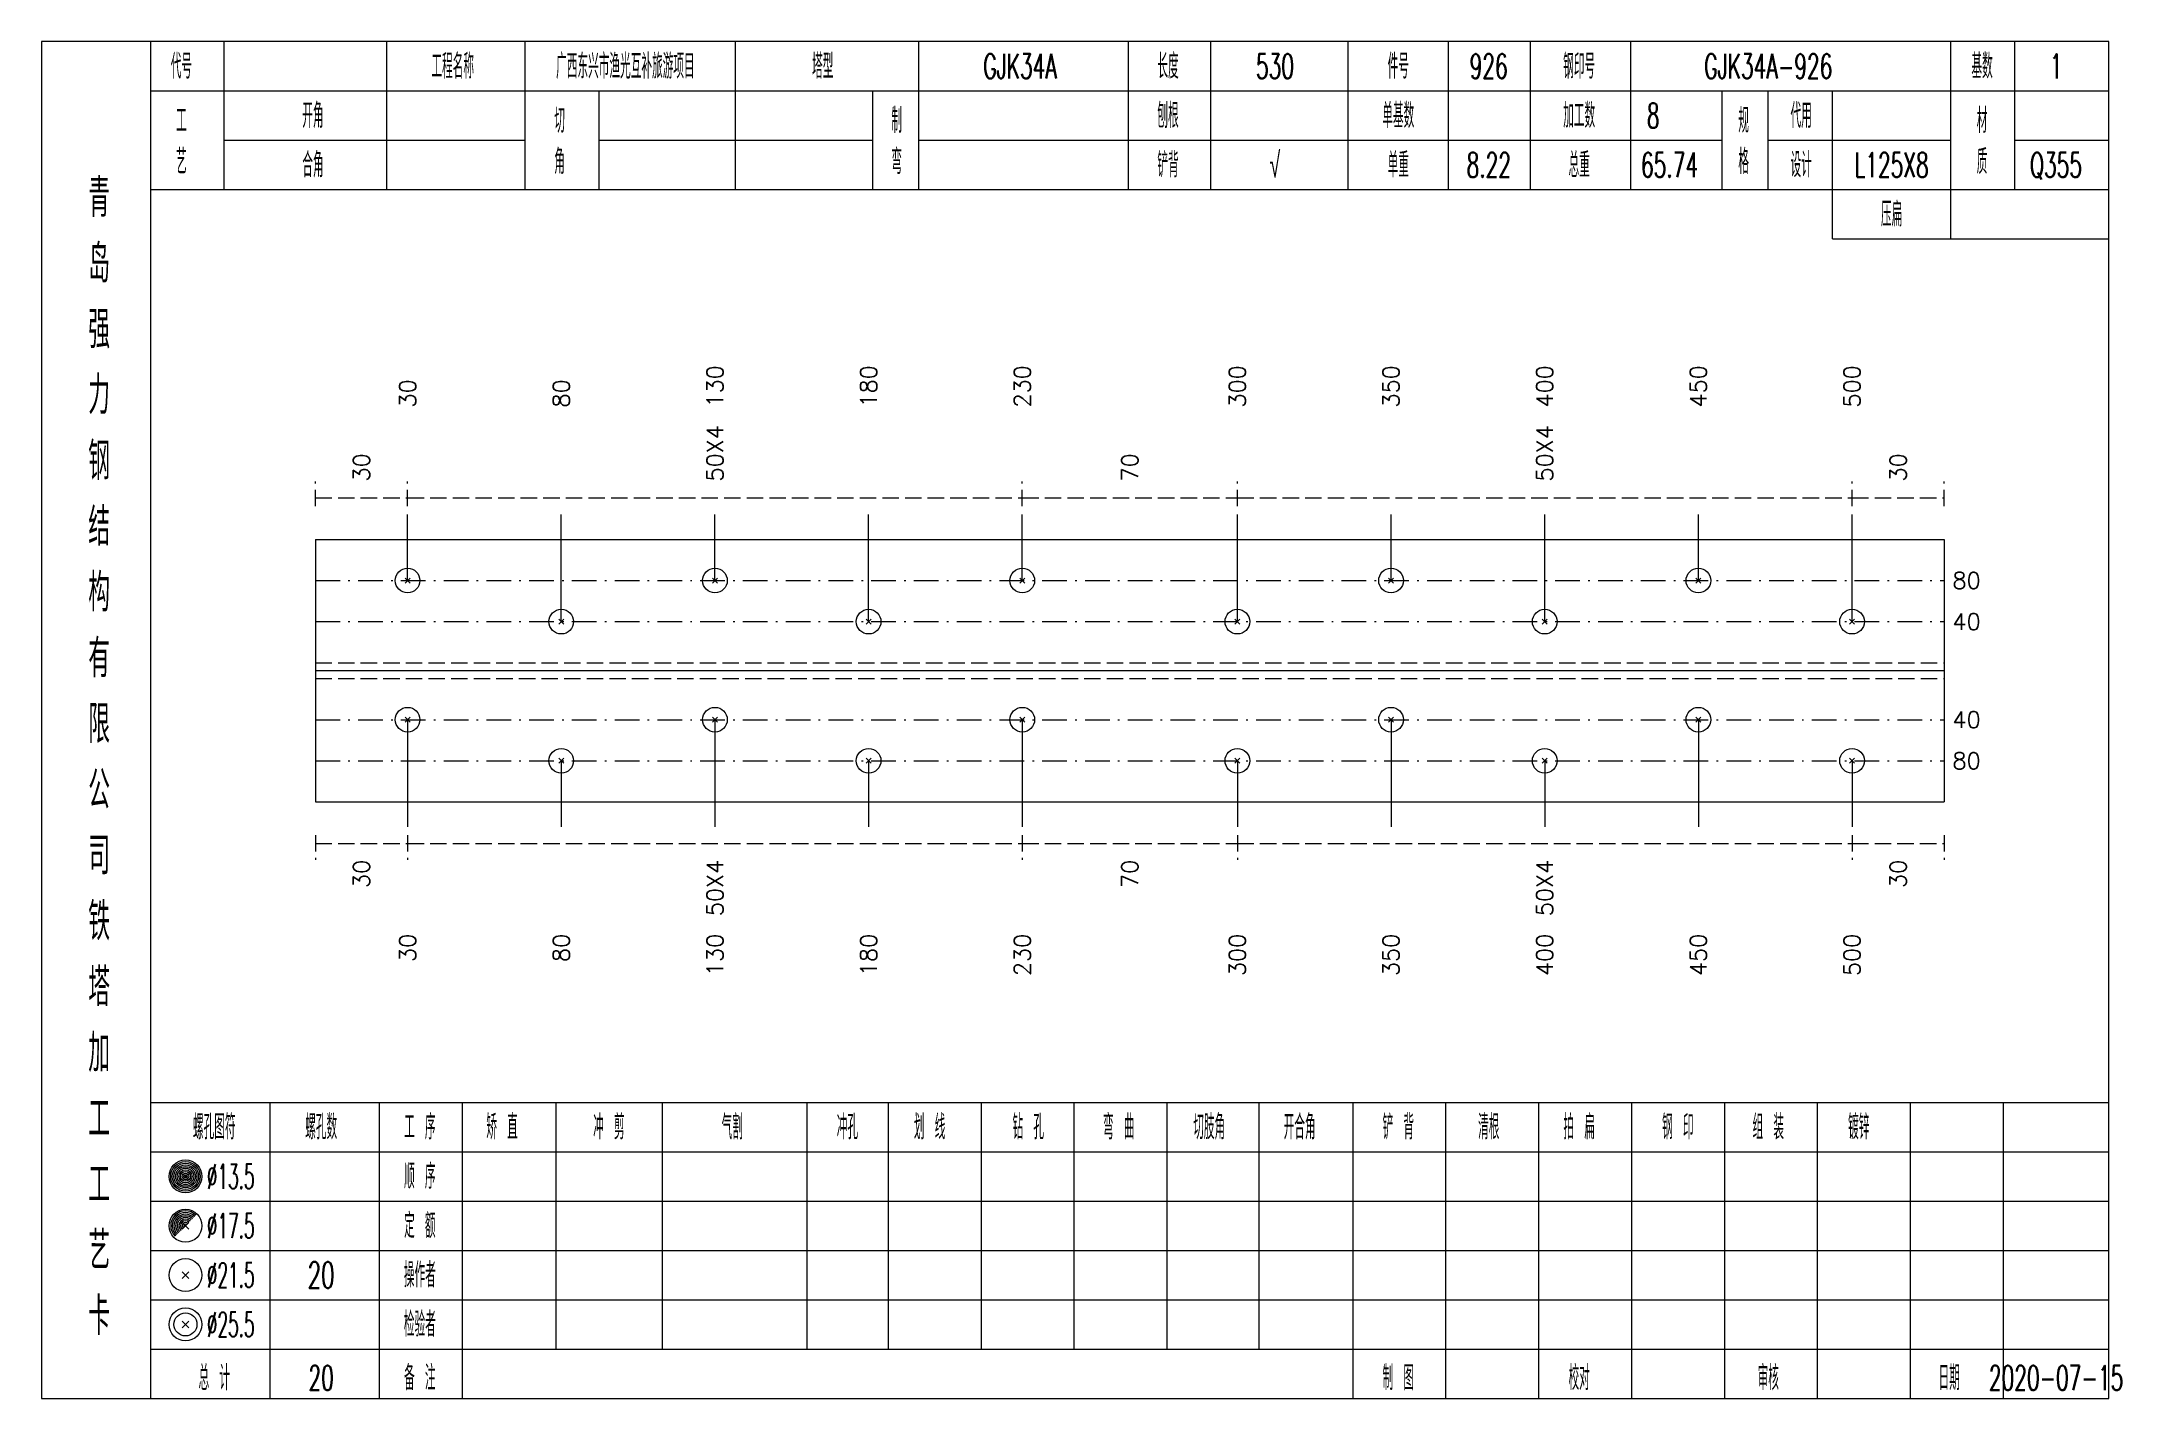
# Model space of a CAD drawing. Extents: x 0 to 2606, y -377 to 6479.
# Drawn here: x 0 to 252.9, y 2100 to 2265 of the extents above; entities that cross this region are included whole.
import ezdxf
from ezdxf.enums import TextEntityAlignment as Align

# ---------------------------------------------------------------- set-up
doc = ezdxf.new("R2010")
doc.units = 0
doc.header["$MEASUREMENT"] = 0
doc.linetypes.add('一点画线', pattern=[5.2, 3, -1, 0.2, -1])
doc.linetypes.add('虚线', pattern=[2.75, 2, -0.75])
doc.layers.get('0').update_dxf_attribs({"linetype": 'CONTINUOUS', "lineweight": 25})
doc.layers.add('1', color=7, linetype='CONTINUOUS', lineweight=25)
doc.layers.add('4', color=7, linetype='CONTINUOUS', lineweight=25)
doc.styles.get("Standard").update_dxf_attribs({"font": 'simplex.shx', "width": 0.7, "height": 3, "bigfont": 'gbhzfs.shx'})

msp = doc.modelspace()

# ---------------------------------------------------------------- texts
at = {"color": 7, "linetype": 'Continuous', "lineweight": 13}
for s, p in [('30', (44.51, 2220.5)), ('80', (63.2, 2220.5)), ('130', (81.89, 2220.5)), ('180', (100.58, 2220.5)), ('230', (119.27, 2220.5)), ('300', (145.43, 2220.5)), ('350', (164.12, 2220.5)), ('400', (182.81, 2220.5)), ('450', (201.5, 2220.5)), ('500', (220.19, 2220.5))]:
    msp.add_text(s, height=2, rotation=90, dxfattribs=at).set_placement(p, align=Align.MIDDLE_LEFT)
at = {"color": 8, "linetype": 'Continuous', "lineweight": 9}
for s, p in [('50X4', (81.89, 2211.5)), ('50X4', (182.81, 2211.5)), ('30', (38.91, 2211.5)), ('70', (132.35, 2211.5)), ('30', (225.79, 2211.5))]:
    msp.add_text(s, height=2, rotation=90, dxfattribs=at).set_placement(p, align=Align.MIDDLE_LEFT)
at = {"color": 7, "linetype": 'Continuous', "lineweight": 13}
for s, p in [('80', (232.4, 2199.46)), ('40', (232.4, 2194.46)), ('40', (232.4, 2182.54)), ('80', (232.4, 2177.54))]:
    msp.add_text(s, height=2, dxfattribs=at).set_placement(p, align=Align.MIDDLE_LEFT)
at = {"color": 8, "linetype": 'Continuous', "lineweight": 9}
for s, p in [('30', (38.91, 2165.5)), ('50X4', (81.89, 2165.5)), ('70', (132.35, 2165.5)), ('50X4', (182.81, 2165.5)), ('30', (225.79, 2165.5))]:
    msp.add_text(s, height=2, rotation=90, dxfattribs=at).set_placement(p, align=Align.MIDDLE_RIGHT)
at = {"layer": '1', "color": 7, "linetype": 'Continuous', "lineweight": 13}
for s, p in [('30', (44.51, 2156.5)), ('80', (63.2, 2156.5)), ('130', (81.89, 2156.5)), ('180', (100.58, 2156.5)), ('230', (119.27, 2156.5)), ('300', (145.43, 2156.5)), ('350', (164.12, 2156.5)), ('400', (182.81, 2156.5)), ('450', (201.5, 2156.5)), ('500', (220.19, 2156.5))]:
    msp.add_text(s, height=2, rotation=90, dxfattribs=at).set_placement(p, align=Align.MIDDLE_RIGHT)
at = {"layer": '4', "color": 1, "linetype": 'Continuous', "lineweight": 13}
for s, height, width, p in [('代号', 3, 0.6, (17, 2262)), ('工程名称', 3, 0.6, (50, 2262)), ('广西东兴市渔光互补旅游项目', 3, 0.6, (71, 2262)), ('塔型', 3, 0.6, (95, 2262)), ('GJK34A', 3, 0.6, (119, 2262)), ('长度', 3, 0.6, (137, 2262)), ('530', 3, 0.6, (150, 2262)), ('件号', 3, 0.6, (165, 2262)), ('926', 3, 0.6, (176, 2262)), ('钢印号', 3, 0.6, (187, 2262)), ('GJK34A-926', 3, 0.6, (210, 2262)), ('基数', 3, 0.6, (236, 2262)), ('1', 3, 0.6, (245, 2262)), ('工', 3, 0.6, (17, 2255.4)), ('开角', 3, 0.6, (33, 2256)), ('切', 3, 0.6, (63, 2255.4)), ('制', 3, 0.6, (104, 2255.4)), ('刨根', 3, 0.6, (137, 2256)), ('单基数', 3, 0.6, (165, 2256)), ('加工数', 3, 0.6, (187, 2256)), ('8', 3, 0.6, (196, 2256)), ('规', 3, 0.6, (207, 2255.4)), ('代用', 3, 0.6, (214, 2256)), ('材', 3, 0.6, (236, 2255.4)), ('艺', 3, 0.6, (17, 2250.4)), ('合角', 3, 0.6, (33, 2250)), ('角', 3, 0.6, (63, 2250.4)), ('弯', 3, 0.6, (104, 2250.4)), ('铲背', 3, 0.6, (137, 2250)), ('√', 3, 0.6, (150, 2250)), ('单重', 3, 0.6, (165, 2250)), ('8.22', 3, 0.6, (176, 2250)), ('总重', 3, 0.6, (187, 2250)), ('65.74', 3, 0.6, (198, 2250)), ('格', 3, 0.6, (207, 2250.4)), ('设计', 3, 0.6, (214, 2250)), ('L125X8', 3, 0.6, (225, 2250)), ('质', 3, 0.6, (236, 2250.4)), ('Q355', 3, 0.6, (245, 2250)), ('青', 4.6, 0.8, (7, 2246)), ('压扁', 3, 0.6, (225, 2244)), ('岛', 4.6, 0.8, (7, 2238)), ('强', 4.6, 0.8, (7, 2230)), ('力', 4.6, 0.8, (7, 2222)), ('钢', 4.6, 0.8, (7, 2214)), ('结', 4.6, 0.8, (7, 2206)), ('构', 4.6, 0.8, (7, 2198)), ('有', 4.6, 0.8, (7, 2190)), ('限', 4.6, 0.8, (7, 2182)), ('公', 4.6, 0.8, (7, 2174)), ('司', 4.6, 0.8, (7, 2166)), ('铁', 4.6, 0.8, (7, 2158)), ('塔', 4.6, 0.8, (7, 2150)), ('加', 4.6, 0.8, (7, 2142)), ('工', 4.6, 0.8, (7, 2134)), ('螺孔图符', 3, 0.6, (21, 2133)), ('螺孔数', 3, 0.6, (34, 2133)), ('工 序', 3, 0.6, (46, 2133)), ('矫 直', 3, 0.6, (56, 2133)), ('冲 剪', 3, 0.6, (69, 2133)), ('气割', 3, 0.6, (84, 2133)), ('冲孔', 3, 0.6, (98, 2133)), ('划 线', 3, 0.6, (108, 2133)), ('钻 孔', 3, 0.6, (120, 2133)), ('弯 曲', 3, 0.6, (131, 2133)), ('切肢角', 3, 0.6, (142, 2133)), ('开合角', 3, 0.6, (153, 2133)), ('铲 背', 3, 0.6, (165, 2133)), ('清根', 3, 0.6, (176, 2133)), ('拍 扁', 3, 0.6, (187, 2133)), ('钢 印', 3, 0.6, (199, 2133)), ('组 装', 3, 0.6, (210, 2133)), ('镀锌', 3, 0.6, (221, 2133)), ('工', 4.6, 0.8, (7, 2126)), ('%%C13.5', 3, 0.5, (23, 2127)), ('顺 序', 3, 0.6, (46, 2127)), ('%%C17.5', 3, 0.5, (23, 2121)), ('定 额', 3, 0.6, (46, 2121)), ('艺', 4.6, 0.8, (7, 2118)), ('%%C21.5', 3, 0.5, (23, 2115)), ('20', 3.2, 0.6, (34, 2115)), ('操作者', 3, 0.6, (46, 2115)), ('卡', 4.6, 0.8, (7, 2110)), ('%%C25.5', 3, 0.5, (23, 2109)), ('检验者', 3, 0.6, (46, 2109)), ('总 计', 3, 0.6, (21, 2102.5)), ('20', 3, 0.6, (34, 2102.5)), ('备 注', 3, 0.6, (46, 2102.5)), ('制 图', 3, 0.6, (165, 2102.5)), ('校对', 3, 0.6, (187, 2102.5)), ('审核', 3, 0.6, (210, 2102.5)), ('日期', 3, 0.6, (232, 2102.5)), ('2020-07-15', 3, 0.6, (245, 2102.5))]:
    msp.add_text(s, height=height, dxfattribs=dict(at, width=width)).set_placement(p, align=Align.MIDDLE_CENTER)

# ---------------------------------------------------------------- linework, layer by layer
at = {"color": 8, "linetype": '虚线', "lineweight": 9}
for p, q in [((33.3, 2208.5), (33.3, 2211.5)), ((44.51, 2208.5), (44.51, 2211.5)), ((44.51, 2208.5), (44.51, 2211.5)), ((119.27, 2208.5), (119.27, 2211.5)), ((119.27, 2208.5), (119.27, 2211.5)), ((145.43, 2208.5), (145.43, 2211.5)), ((145.43, 2208.5), (145.43, 2211.5)), ((220.19, 2208.5), (220.19, 2211.5)), ((220.19, 2208.5), (220.19, 2211.5)), ((231.4, 2208.5), (231.4, 2211.5)), ((33.3, 2209.5), (44.51, 2209.5)), ((44.51, 2209.5), (119.27, 2209.5)), ((119.27, 2209.5), (145.43, 2209.5)), ((145.43, 2209.5), (220.19, 2209.5)), ((220.19, 2209.5), (231.4, 2209.5)), ((33.3, 2168.5), (33.3, 2165.5)), ((44.51, 2168.5), (44.51, 2165.5)), ((44.51, 2168.5), (44.51, 2165.5)), ((119.27, 2168.5), (119.27, 2165.5)), ((119.27, 2168.5), (119.27, 2165.5)), ((145.43, 2168.5), (145.43, 2165.5)), ((145.43, 2168.5), (145.43, 2165.5)), ((220.19, 2168.5), (220.19, 2165.5)), ((220.19, 2168.5), (220.19, 2165.5)), ((231.4, 2168.5), (231.4, 2165.5)), ((33.3, 2167.5), (44.51, 2167.5)), ((44.51, 2167.5), (119.27, 2167.5)), ((119.27, 2167.5), (145.43, 2167.5)), ((145.43, 2167.5), (220.19, 2167.5)), ((220.19, 2167.5), (231.4, 2167.5))]:
    msp.add_line(p, q, dxfattribs=at)
at = {"color": 7, "linetype": 'Continuous', "lineweight": 13}
for p, q in [((44.51, 2199.46), (44.51, 2207.5)), ((63.2, 2194.46), (63.2, 2207.5)), ((81.89, 2199.46), (81.89, 2207.5)), ((100.58, 2194.46), (100.58, 2207.5)), ((119.27, 2199.46), (119.27, 2207.5)), ((145.43, 2194.46), (145.43, 2207.5)), ((164.12, 2199.46), (164.12, 2207.5)), ((182.81, 2194.46), (182.81, 2207.5)), ((201.5, 2199.46), (201.5, 2207.5)), ((220.19, 2194.46), (220.19, 2207.5)), ((44.21, 2199.16), (44.81, 2199.76)), ((44.81, 2199.16), (44.21, 2199.76)), ((81.59, 2199.16), (82.19, 2199.76)), ((82.19, 2199.16), (81.59, 2199.76)), ((118.97, 2199.16), (119.57, 2199.76)), ((119.57, 2199.16), (118.97, 2199.76)), ((163.82, 2199.16), (164.42, 2199.76)), ((164.42, 2199.16), (163.82, 2199.76)), ((201.2, 2199.16), (201.8, 2199.76)), ((201.8, 2199.16), (201.2, 2199.76)), ((62.9, 2194.16), (63.5, 2194.76)), ((63.5, 2194.16), (62.9, 2194.76)), ((100.28, 2194.16), (100.88, 2194.76)), ((100.88, 2194.16), (100.28, 2194.76)), ((145.13, 2194.16), (145.73, 2194.76)), ((145.73, 2194.16), (145.13, 2194.76)), ((182.51, 2194.16), (183.11, 2194.76)), ((183.11, 2194.16), (182.51, 2194.76)), ((219.89, 2194.16), (220.49, 2194.76)), ((220.49, 2194.16), (219.89, 2194.76)), ((44.51, 2182.54), (44.51, 2169.5)), ((81.89, 2182.54), (81.89, 2169.5)), ((119.27, 2182.54), (119.27, 2169.5)), ((164.12, 2182.54), (164.12, 2169.5)), ((201.5, 2182.54), (201.5, 2169.5)), ((63.2, 2177.54), (63.2, 2169.5)), ((100.58, 2177.54), (100.58, 2169.5)), ((145.43, 2177.54), (145.43, 2169.5)), ((182.81, 2177.54), (182.81, 2169.5)), ((220.19, 2177.54), (220.19, 2169.5))]:
    msp.add_line(p, q, dxfattribs=at)
at = {"color": 7, "linetype": 'Continuous', "lineweight": 18}
for p, q in [((33.3, 2204.46), (33.3, 2172.54)), ((33.3, 2204.46), (231.4, 2204.46)), ((231.4, 2204.46), (231.4, 2172.54)), ((33.3, 2188.5), (231.4, 2188.5))]:
    msp.add_line(p, q, dxfattribs=at)
at = {"color": 3, "linetype": '一点画线', "lineweight": 13}
for p, q in [((33.3, 2199.46), (231.4, 2199.46)), ((33.3, 2194.46), (231.4, 2194.46)), ((33.3, 2182.54), (231.4, 2182.54)), ((33.3, 2177.54), (231.4, 2177.54))]:
    msp.add_line(p, q, dxfattribs=at)
at = {"color": 1, "linetype": '虚线', "lineweight": 18}
for p, q in [((33.3, 2189.46), (231.4, 2189.46)), ((33.3, 2187.54), (231.4, 2187.54))]:
    msp.add_line(p, q, dxfattribs=at)
at = {"color": 7, "linetype": 'Continuous', "lineweight": 13}
for centre in [(44.51, 2199.46), (81.89, 2199.46), (119.27, 2199.46), (164.12, 2199.46), (201.5, 2199.46), (63.2, 2194.46), (100.58, 2194.46), (145.43, 2194.46), (182.81, 2194.46), (220.19, 2194.46)]:
    msp.add_circle(centre, 1.5, dxfattribs=at)
at = {"layer": '1', "color": 7, "linetype": 'Continuous', "lineweight": 13}
for p, q in [((44.21, 2182.24), (44.81, 2182.84)), ((44.81, 2182.24), (44.21, 2182.84)), ((81.59, 2182.24), (82.19, 2182.84)), ((82.19, 2182.24), (81.59, 2182.84)), ((118.97, 2182.24), (119.57, 2182.84)), ((119.57, 2182.24), (118.97, 2182.84)), ((163.82, 2182.24), (164.42, 2182.84)), ((164.42, 2182.24), (163.82, 2182.84)), ((201.2, 2182.24), (201.8, 2182.84)), ((201.8, 2182.24), (201.2, 2182.84)), ((62.9, 2177.24), (63.5, 2177.84)), ((63.5, 2177.24), (62.9, 2177.84)), ((100.28, 2177.24), (100.88, 2177.84)), ((100.88, 2177.24), (100.28, 2177.84)), ((145.13, 2177.24), (145.73, 2177.84)), ((145.73, 2177.24), (145.13, 2177.84)), ((182.51, 2177.24), (183.11, 2177.84)), ((183.11, 2177.24), (182.51, 2177.84)), ((219.89, 2177.24), (220.49, 2177.84)), ((220.49, 2177.24), (219.89, 2177.84))]:
    msp.add_line(p, q, dxfattribs=at)
at = {"layer": '1', "color": 7, "linetype": 'Continuous', "lineweight": 18}
msp.add_line((33.3, 2172.54), (231.4, 2172.54), dxfattribs=at)
at = {"layer": '1', "color": 7, "linetype": 'Continuous', "lineweight": 13}
for centre in [(44.51, 2182.54), (81.89, 2182.54), (119.27, 2182.54), (164.12, 2182.54), (201.5, 2182.54), (63.2, 2177.54), (100.58, 2177.54), (145.43, 2177.54), (182.81, 2177.54), (220.19, 2177.54)]:
    msp.add_circle(centre, 1.5, dxfattribs=at)
at = {"layer": '4', "color": 1, "linetype": 'Continuous', "lineweight": 18}
for p, q in [((13.3, 2100), (13.3, 2265)), ((22.2, 2247), (22.2, 2265)), ((42, 2247), (42, 2265)), ((58.8, 2247), (58.8, 2265)), ((84.4, 2247), (84.4, 2265)), ((106.7, 2247), (106.7, 2265)), ((132.2, 2247), (132.2, 2265)), ((142.2, 2247), (142.2, 2265)), ((158.9, 2247), (158.9, 2265)), ((171.1, 2247), (171.1, 2265)), ((181.1, 2247), (181.1, 2265)), ((193.3, 2247), (193.3, 2265)), ((232.2, 2241), (232.2, 2265)), ((240, 2247), (240, 2265)), ((13.3, 2259), (251.4, 2259)), ((67.8, 2247), (67.8, 2259)), ((101.1, 2247), (101.1, 2259)), ((204.4, 2247), (204.4, 2259)), ((210, 2247), (210, 2259)), ((217.8, 2241), (217.8, 2259)), ((22.2, 2253), (58.8, 2253)), ((67.8, 2253), (101.1, 2253)), ((106.7, 2253), (204.4, 2253)), ((210, 2253), (232.2, 2253)), ((240, 2253), (251.4, 2253)), ((13.3, 2247), (251.4, 2247)), ((217.8, 2241), (251.4, 2241)), ((13.3, 2136), (251.4, 2136)), ((27.8, 2100), (27.8, 2136)), ((41.1, 2100), (41.1, 2136)), ((51.2, 2100), (51.2, 2136)), ((62.6, 2106), (62.6, 2136)), ((75.5, 2106), (75.5, 2136)), ((93.1, 2106), (93.1, 2136)), ((103, 2106), (103, 2136)), ((114.3, 2106), (114.3, 2136)), ((125.6, 2106), (125.6, 2136)), ((136.9, 2106), (136.9, 2136)), ((148.1, 2106), (148.1, 2136)), ((159.5, 2106), (159.5, 2136)), ((170.8, 2106), (170.8, 2136)), ((182.1, 2106), (182.1, 2136)), ((193.4, 2106), (193.4, 2136)), ((204.7, 2106), (204.7, 2136)), ((216, 2106), (216, 2136)), ((227.3, 2106), (227.3, 2136)), ((238.6, 2106), (238.6, 2136)), ((13.3, 2130), (251.4, 2130)), ((13.3, 2124), (251.4, 2124)), ((13.3, 2118), (251.4, 2118)), ((13.3, 2112), (251.4, 2112)), ((13.3, 2106), (251.4, 2106)), ((159.5, 2100), (159.5, 2106)), ((170.8, 2100), (170.8, 2106)), ((182.1, 2100), (182.1, 2106)), ((193.4, 2100), (193.4, 2106)), ((204.7, 2100), (204.7, 2106)), ((216, 2100), (216, 2106)), ((227.3, 2100), (227.3, 2106)), ((238.6, 2100), (238.6, 2106))]:
    msp.add_line(p, q, dxfattribs=at)
at = {"layer": '4', "color": 7, "linetype": 'Continuous', "lineweight": 13}
for p, q in [((17.3, 2126.8), (17.7, 2127.2)), ((17.7, 2126.8), (17.3, 2127.2)), ((17.1, 2114.6), (17.9, 2115.4)), ((17.9, 2114.6), (17.1, 2115.4)), ((17.1, 2108.6), (17.9, 2109.4)), ((17.9, 2108.6), (17.1, 2109.4))]:
    msp.add_line(p, q, dxfattribs=at)
at = {"layer": '4', "color": 7, "linetype": 'Continuous', "lineweight": 0}
for p, q in [((17.1, 2120.6), (17.9, 2121.4)), ((17.1, 2121.4), (17.9, 2120.6))]:
    msp.add_line(p, q, dxfattribs=at)
at = {"layer": '4', "color": 1, "linetype": 'Continuous', "lineweight": 18}
msp.add_lwpolyline([(0, 2265), (0, 2100), (251.4, 2100), (251.4, 2265)], close=True, dxfattribs=at)
at = {"layer": '4', "color": 7, "linetype": 'Continuous', "lineweight": 13}
for centre, radius in [((17.5, 2127), 2), ((17.5, 2127), 1.8), ((17.5, 2127), 1.6), ((17.5, 2127), 1.4), ((17.5, 2127), 1.2), ((17.5, 2127), 1), ((17.5, 2127), 0.8), ((17.5, 2127), 0.6), ((17.5, 2127), 0.4), ((17.5, 2127), 0.2), ((17.5, 2121), 2), ((17.5, 2115), 2), ((17.5, 2109), 2), ((17.5, 2109), 1.4)]:
    msp.add_circle(centre, radius, dxfattribs=at)
for radius in [1.8, 1.6, 1.4, 1.2, 1, 0.8, 0.6, 0.4, 0.2]:
    msp.add_arc((17.5, 2121), radius, 45, 225, dxfattribs=at)

msp.set_redraw_order([(e.dxf.handle, doc.entitydb.next_handle()) for e in msp.query("TEXT MTEXT ATTDEF DIMENSION ARC_DIMENSION")])  # texts and dimensions are drawn at this point

doc.saveas('drawing.dxf')
